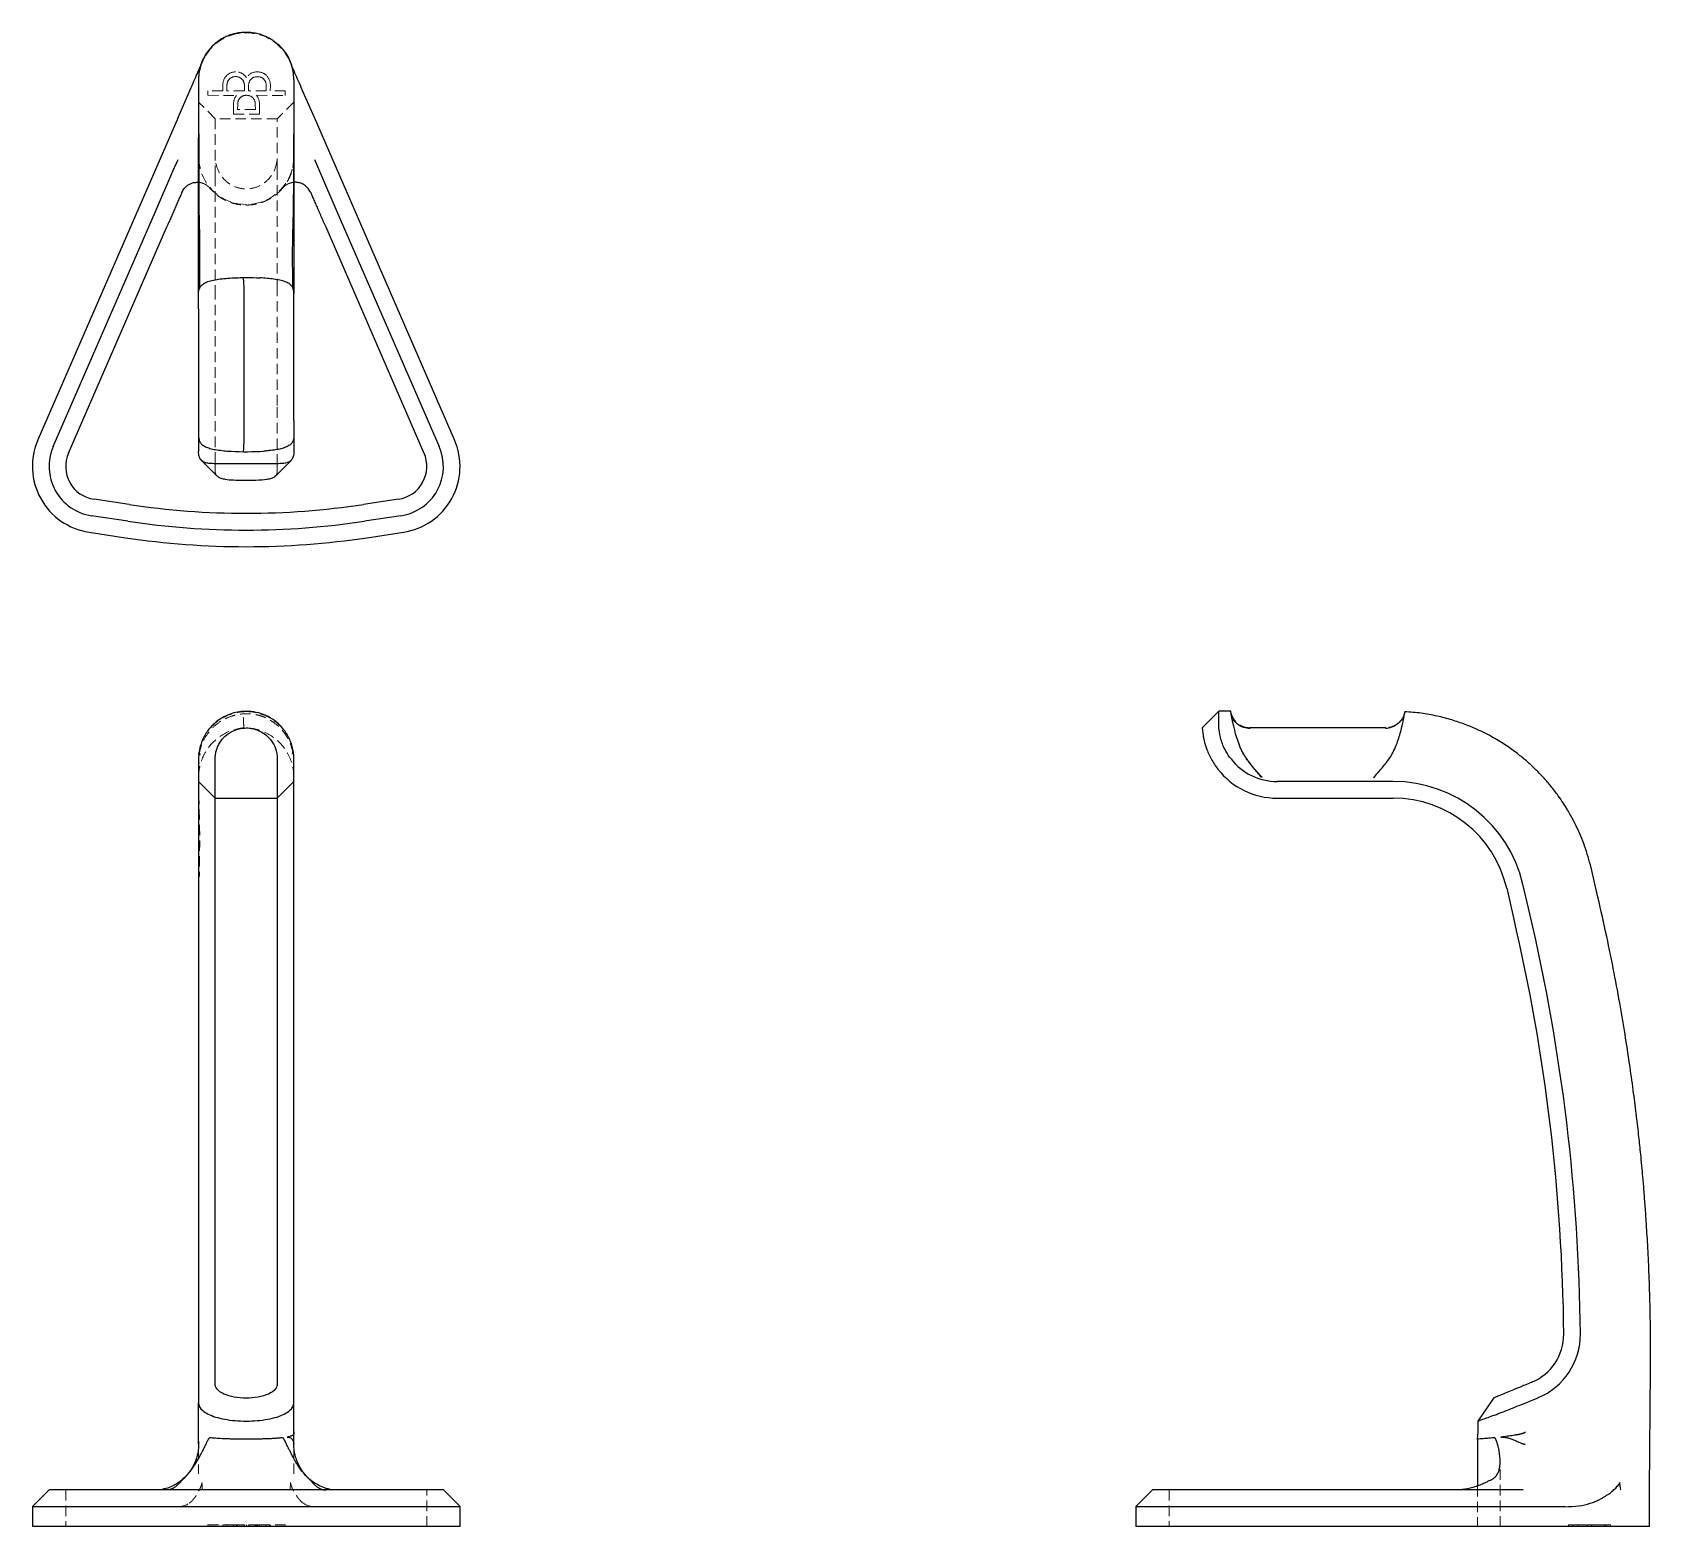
# Model space of a CAD drawing. Header units: millimetres. Extents: x 57 to 254, y 7 to 189.
import ezdxf

# ---------------------------------------------------------------- set-up
doc = ezdxf.new("R2010")
doc.units = ezdxf.units.MM
doc.linetypes.add('HIDDEN', pattern=[1.905, 1.27, -0.635])

msp = doc.modelspace()

# ---------------------------------------------------------------- linework, layer by layer
at = {"color": 7, "linetype": 'Continuous', "lineweight": 25}
for p, q in [((77.24, 184.24), (77.19, 183.46)), ((88.81, 183.46), (88.76, 184.24)), ((74.69, 178.81), (76.05, 181.92)), ((77.19, 183.46), (77.19, 177.21)), ((88.81, 183.46), (88.81, 177.21)), ((91.31, 178.81), (89.95, 181.92)), ((74.69, 178.81), (57.59, 139.53)), ((108.41, 139.53), (91.31, 178.81)), ((77.19, 177.21), (77.19, 176.37)), ((77.19, 157.35), (77.19, 176.37)), ((88.81, 177.21), (88.81, 176.37)), ((88.81, 176.37), (88.81, 157.37)), ((74.06, 172.28), (74.69, 173.72)), ((77.19, 174.05), (77.21, 173.83)), ((91.31, 173.72), (91.94, 172.28)), ((71.93, 167.37), (74.06, 172.28)), ((91.94, 172.28), (94.07, 167.37)), ((59.45, 138.72), (71.93, 167.37)), ((94.07, 167.37), (106.55, 138.72)), ((61.32, 137.91), (73.31, 165.48)), ((92.69, 165.48), (104.68, 137.91)), ((82.72, 156.99), (82.72, 140.4)), ((77.19, 155.5), (77.19, 141.89)), ((88.81, 141.89), (88.81, 155.5)), ((77.19, 140.03), (77.19, 138.11)), ((88.81, 140.01), (88.81, 138.11)), ((77.52, 137.03), (79.44, 135.11)), ((86.57, 135.11), (88.47, 137.02)), ((68.71, 131.63), (64.44, 132.27)), ((101.56, 132.27), (97.29, 131.63)), ((68.56, 129.6), (64.14, 130.27)), ((101.86, 130.27), (97.44, 129.6)), ((63.83, 128.26), (68.26, 127.59)), ((97.74, 127.59), (102.17, 128.26)), ((201.6, 106.42), (199.6, 104.39)), ((203.08, 106.42), (201.6, 106.42)), ((203.14, 106.01), (203.07, 106.42)), ((221.99, 104.42), (205.4, 104.42)), ((77.19, 100.61), (77.19, 97.86)), ((79.22, 95.83), (79.22, 99.36)), ((86.78, 99.36), (86.78, 95.83)), ((88.81, 97.86), (88.81, 100.61)), ((77.19, 97.86), (79.22, 95.83)), ((77.19, 97.86), (77.19, 85.32)), ((88.81, 97.86), (86.78, 95.83)), ((88.81, 85.32), (88.81, 97.86)), ((222.89, 97.86), (208.72, 97.86)), ((79.22, 95.83), (86.78, 95.83)), ((79.22, 84.86), (79.22, 95.83)), ((86.78, 95.83), (86.78, 84.86)), ((208.72, 95.83), (222.89, 95.83)), ((247.86, 83.74), (247.02, 87.36)), ((77.19, 85.32), (77.19, 81.71)), ((88.81, 81.71), (88.81, 85.32)), ((239.55, 81.71), (238.7, 85.32)), ((79.22, 81.24), (79.22, 84.86)), ((86.78, 84.86), (86.78, 81.24)), ((236.73, 84.86), (237.57, 81.24)), ((77.19, 81.71), (77.19, 30.5)), ((79.22, 30.48), (79.22, 81.24)), ((86.78, 81.24), (86.78, 30.48)), ((88.81, 30.5), (88.81, 81.71)), ((77.19, 30.5), (77.19, 22.72)), ((79.22, 24.6), (79.22, 30.48)), ((86.78, 30.48), (86.78, 24.6)), ((88.81, 22.72), (88.81, 30.5)), ((254.15, 11.47), (254.27, 26.21)), ((79.22, 24.3), (79.22, 24.6)), ((86.78, 24.6), (86.78, 24.3)), ((239.79, 24.6), (239.07, 24.3)), ((77.19, 22.72), (77.19, 22.43)), ((77.19, 17.09), (77.19, 22.1)), ((88.81, 22.43), (88.81, 22.72)), ((88.81, 18.51), (88.81, 22.1)), ((235.11, 22.67), (233.22, 19.87)), ((239.84, 22.43), (240.56, 22.72)), ((233.22, 19.87), (233.21, 18.51)), ((88.81, 17.05), (88.81, 18.51)), ((233.21, 18.51), (233.13, 17.66)), ((77.21, 17.35), (77.19, 17.09)), ((233.15, 17.66), (233.15, 11.95)), ((58.95, 11.47), (56.92, 9.44)), ((64.14, 11.47), (58.95, 11.47)), ((68.56, 11.47), (64.14, 11.47)), ((97.44, 11.47), (68.56, 11.47)), ((101.86, 11.47), (97.44, 11.47)), ((107.05, 11.47), (101.86, 11.47)), ((109.08, 9.44), (107.05, 11.47)), ((193.53, 11.47), (191.5, 9.44)), ((194.6, 11.47), (193.53, 11.47)), ((195.27, 11.47), (194.6, 11.47)), ((203.72, 11.47), (195.27, 11.47)), ((232.37, 11.47), (203.72, 11.47)), ((237.28, 11.47), (232.37, 11.47)), ((238.72, 11.47), (237.28, 11.47)), ((254.15, 7), (254.15, 11.47)), ((56.92, 9.44), (56.92, 7)), ((56.92, 9.44), (63.83, 9.44)), ((63.83, 9.44), (68.26, 9.44)), ((68.26, 9.44), (97.74, 9.44)), ((97.74, 9.44), (102.17, 9.44)), ((102.17, 9.44), (109.08, 9.44)), ((109.08, 7), (109.08, 9.44)), ((191.5, 9.44), (191.5, 7)), ((191.5, 9.44), (192.59, 9.44)), ((192.59, 9.44), (193.26, 9.44)), ((193.26, 9.44), (204.53, 9.44)), ((204.53, 9.44), (243.81, 9.44)), ((63.83, 7), (56.92, 7)), ((68.26, 7), (63.83, 7)), ((97.74, 7), (68.26, 7)), ((102.17, 7), (97.74, 7)), ((109.08, 7), (102.17, 7)), ((192.59, 7), (191.5, 7)), ((193.26, 7), (192.59, 7)), ((204.53, 7), (193.26, 7)), ((250.66, 7), (204.53, 7)), ((254.15, 7), (250.66, 7))]:
    msp.add_line(p, q, dxfattribs=at)
at = {"color": 7, "linetype": 'HIDDEN', "lineweight": 18}
for p, q in [((77.19, 183.36), (77.2, 183.57)), ((80.13, 182.09), (78.33, 182.07)), ((78.33, 182.07), (78.33, 181.53)), ((80.14, 182.71), (80.13, 182.09)), ((80.64, 182.09), (80.65, 182.71)), ((82.74, 182.08), (80.64, 182.09)), ((82.79, 182.09), (82.74, 182.08)), ((82.79, 182.7), (82.79, 182.09)), ((83.29, 182.09), (83.29, 182.7)), ((85.45, 182.08), (83.35, 182.08)), ((85.44, 182.71), (85.45, 182.08)), ((85.94, 182.09), (85.95, 182.71)), ((87.76, 182.09), (85.94, 182.09)), ((87.76, 181.52), (87.76, 182.09)), ((79.22, 178.68), (77.19, 180.71)), ((78.33, 181.53), (81.81, 181.52)), ((81.45, 180.43), (81.46, 179.25)), ((81.95, 179.81), (81.96, 180.43)), ((84.12, 179.81), (81.95, 179.81)), ((84.11, 180.43), (84.12, 179.81)), ((84.27, 181.53), (87.76, 181.52)), ((84.61, 179.25), (84.62, 180.43)), ((88.81, 180.71), (86.78, 178.68)), ((79.22, 178.68), (79.22, 172.57)), ((79.22, 178.68), (79.22, 178.68)), ((86.78, 178.68), (79.22, 178.68)), ((81.46, 179.25), (84.61, 179.25)), ((86.78, 172.57), (86.78, 178.68)), ((86.78, 178.68), (86.78, 178.68)), ((79.22, 172.57), (79.22, 171.73)), ((79.22, 171.73), (79.22, 157.89)), ((86.78, 171.73), (86.78, 172.57)), ((86.78, 157.89), (86.78, 171.73)), ((79.22, 157.89), (79.22, 143.72)), ((86.78, 143.72), (86.78, 157.89)), ((79.22, 143.72), (79.22, 136.5)), ((86.78, 136.5), (86.78, 143.72)), ((77.19, 100.6), (77.22, 101.14)), ((77.25, 101.4), (77.32, 101.79)), ((77.19, 100.29), (77.2, 100.33)), ((77.21, 100.34), (77.27, 100.1)), ((88.72, 100.14), (88.79, 100.35)), ((88.8, 100.34), (88.81, 100.3)), ((77.19, 16.49), (77.19, 13.44)), ((88.81, 13.44), (88.81, 16.49)), ((235.92, 7), (235.92, 15)), ((235.92, 15), (235.92, 15)), ((233.15, 11.95), (233.15, 7)), ((60.98, 11.47), (60.98, 7)), ((105.02, 7), (105.02, 11.47)), ((195.57, 11.47), (195.57, 7)), ((78.33, 7.2), (81.4, 7.2)), ((78.33, 7), (78.33, 7.2)), ((78.33, 7), (78.33, 7.2)), ((80.13, 7), (80.13, 7.2)), ((80.64, 7), (80.64, 7.2)), ((81.45, 7.2), (81.46, 7.2)), ((81.45, 7), (81.45, 7.2)), ((81.46, 7.2), (84.61, 7.2)), ((81.46, 7), (81.46, 7.2)), ((81.81, 7), (81.81, 7.2)), ((81.95, 7), (81.95, 7.2)), ((82.74, 7), (82.74, 7.2)), ((82.79, 7), (82.79, 7.2)), ((83.05, 7), (83.05, 7.2)), ((83.29, 7), (83.29, 7.2)), ((83.29, 7), (83.29, 7.2)), ((83.35, 7), (83.35, 7.2)), ((84.11, 7), (84.11, 7.2)), ((84.12, 7), (84.12, 7.2)), ((84.27, 7), (84.27, 7.2)), ((84.36, 7), (84.36, 7.2)), ((84.61, 7), (84.61, 7.2)), ((84.61, 7.2), (84.62, 7.2)), ((84.62, 7), (84.62, 7.2)), ((84.62, 7.2), (87.76, 7.2)), ((85.45, 7), (85.45, 7.2)), ((85.94, 7), (85.94, 7.2)), ((85.95, 7), (85.95, 7.2)), ((87.76, 7), (87.76, 7.2)), ((87.76, 7), (87.76, 7.2)), ((244.25, 7.2), (245.43, 7.2)), ((244.25, 7), (244.25, 7.2)), ((244.25, 7), (244.25, 7.2)), ((244.81, 7), (244.81, 7.2)), ((244.81, 7), (244.81, 7.2)), ((245.43, 7), (245.43, 7.2)), ((245.43, 7), (245.43, 7.2)), ((245.43, 7.2), (245.43, 7.2)), ((246.52, 7.2), (247.09, 7.2)), ((246.52, 7), (246.52, 7.2)), ((246.52, 7), (246.52, 7.2)), ((246.53, 7), (246.53, 7.2)), ((246.53, 7), (246.53, 7.2)), ((246.53, 7), (246.53, 7.2)), ((247.07, 7), (247.07, 7.2)), ((247.08, 7), (247.08, 7.2)), ((247.08, 7), (247.08, 7.2)), ((247.08, 7), (247.08, 7.2)), ((247.09, 7), (247.09, 7.2)), ((247.09, 7), (247.09, 7.2)), ((247.09, 7.2), (247.71, 7.2)), ((247.09, 7), (247.09, 7.2)), ((247.09, 7), (247.09, 7.2)), ((247.09, 7), (247.09, 7.2)), ((247.09, 7), (247.09, 7.2)), ((247.71, 7.2), (247.71, 7.2)), ((248.66, 7), (248.66, 7.2)), ((248.82, 7.2), (248.66, 7.2)), ((248.8, 7), (248.8, 7.2)), ((248.81, 7), (248.81, 7.2)), ((249.38, 7), (249.38, 7.2)), ((249.38, 7), (249.38, 7.2)), ((249.38, 7), (249.38, 7.2)), ((249.39, 7), (249.39, 7.2))]:
    msp.add_line(p, q, dxfattribs=at)
for centre, radius, start, end in [((83, 183.34), 5.81, 23.5212, 156.4788), ((83.01, 174.02), 5.8, 181.9571, 0.243)]:
    msp.add_arc(centre, radius, start, end, dxfattribs=at)
at = {"color": 7, "linetype": 'Continuous', "lineweight": 25}
for centre, radius, start, end in [((65.04, 136.29), 8.12, 156.4788, 261.4788), ((65.04, 136.29), 6.09, 156.4788, 261.4788), ((100.96, 136.29), 6.09, 278.5212, 23.5212), ((100.96, 136.29), 8.12, 278.5212, 23.5212), ((65.04, 136.29), 4.06, 156.4788, 261.4788), ((100.96, 136.29), 4.06, 278.5212, 23.5212), ((83, 226.98), 96.41, 261.4788, 278.5212), ((83, 225.95), 97.43, 261.4788, 278.5212), ((83, 225.95), 99.46, 261.4788, 278.5212), ((208.72, 104.96), 9.13, 217.8448, 270), ((208.72, 104.96), 7.1, 217.8448, 270), ((222.89, 81.62), 16.24, 13.1506, 90), ((222.89, 81.62), 14.21, 13.1506, 90), ((10.28, 28.14), 233.42, 0.5743, 13.1506), ((10.28, 28.14), 235.45, 0.5743, 13.1506), ((237.39, 30.42), 6.29, 292.39, 0.5743), ((237.39, 30.42), 8.32, 292.39, 0.5743)]:
    msp.add_arc(centre, radius, start, end, dxfattribs=at)
for centre, major_axis, ratio, start_param, end_param in [((83, 139.1), (5.81, 0), 0.176321, 4.392179, 5.087312), ((233.23, 19.48), (16.03, -7.84), 0.39212, 5.607233, 5.897475)]:
    msp.add_ellipse(centre, major_axis=major_axis, ratio=ratio, start_param=start_param, end_param=end_param, dxfattribs=at)
at = {"color": 7, "linetype": 'HIDDEN', "lineweight": 18}
for centre, major_axis, start_param, end_param in [((70.08, 19.48), (-5.78, 9.74), 2.89545, 3.185691), ((95.92, 19.48), (5.78, 9.74), 3.097494, 3.387736)]:
    msp.add_ellipse(centre, major_axis=major_axis, ratio=0.423166, start_param=start_param, end_param=end_param, dxfattribs=at)
at = {"color": 7, "linetype": 'Continuous', "lineweight": 25}
for points, knots in [([(88.76, 184.24), (88.72, 184.49), (88.64, 184.95), (88.37, 185.74), (87.97, 186.51), (87.49, 187.14), (87.02, 187.62), (86.65, 187.93), (86.25, 188.22), (85.78, 188.51), (85.23, 188.77), (84.62, 188.99), (83.91, 189.15), (83.26, 189.21), (82.66, 189.2), (82.2, 189.16), (81.71, 189.07), (81.2, 188.94), (80.68, 188.75), (80.09, 188.47), (79.45, 188.06), (78.8, 187.49), (78.22, 186.81), (77.75, 186.01), (77.4, 185.13), (77.29, 184.54), (77.24, 184.24)], [0, 0, 0, 0, 0.0963446, 0.1795639, 0.2502592, 0.3094122, 0.3352007, 0.3588257, 0.3806909, 0.4013065, 0.4278642, 0.453826, 0.4789842, 0.5149791, 0.5324584, 0.55106, 0.5717343, 0.5949838, 0.6211441, 0.6504244, 0.6944933, 0.7443983, 0.8000787, 0.8613767, 0.9280866, 1, 1, 1, 1]), ([(76.05, 181.92), (76.2, 182.29), (76.52, 183.01), (76.89, 183.85), (77.16, 184.48), (77.32, 184.85), (77.4, 185.04), (77.43, 185.09)], [0, 0, 0, 0, 0.314483, 0.62208, 0.779933, 0.932842, 1, 1, 1, 1]), ([(89.95, 181.92), (89.8, 182.29), (89.48, 183.01), (89.05, 184.01), (88.74, 184.7), (88.6, 185.04), (88.57, 185.1)], [0, 0, 0, 0, 0.313023, 0.619096, 0.927642, 1, 1, 1, 1]), ([(77.21, 176.84), (77.21, 176.62), (77.21, 176.19), (77.21, 175.21), (77.21, 174.13), (77.21, 173), (77.21, 171.9), (77.21, 170.87), (77.21, 169.88), (77.21, 168.9), (77.23, 167.88), (77.24, 166.81), (77.27, 165.67), (77.31, 164.37), (77.32, 162.85), (77.32, 161.11), (77.31, 159.45), (77.3, 158.38), (77.29, 157.96)], [0, 0, 0, 0, 0.095986, 0.184799, 0.265407, 0.33712, 0.399543, 0.452508, 0.499377, 0.546899, 0.595304, 0.644623, 0.695308, 0.750103, 0.811152, 0.878462, 0.951807, 1, 1, 1, 1]), ([(88.7, 158), (88.69, 158.41), (88.67, 159.46), (88.66, 161.11), (88.66, 162.86), (88.68, 164.39), (88.72, 165.68), (88.75, 166.81), (88.77, 167.88), (88.78, 168.9), (88.79, 169.88), (88.79, 170.87), (88.79, 171.9), (88.79, 173), (88.79, 174.14), (88.79, 175.22), (88.79, 176.2), (88.79, 176.63), (88.79, 176.85)], [0, 0, 0, 0, 0.0465657, 0.1199981, 0.1874478, 0.2486921, 0.3037562, 0.3546558, 0.404096, 0.452579, 0.5001608, 0.5470697, 0.6000216, 0.6624644, 0.734232, 0.8149294, 0.9038644, 1, 1, 1, 1]), ([(75.15, 169.7), (75.24, 169.86), (75.41, 170.18), (75.76, 170.5), (76.11, 170.73), (76.43, 170.85), (76.73, 170.91), (76.96, 170.93), (77.11, 170.92), (77.18, 170.92), (77.19, 170.92)], [0, 0, 0, 0, 0.15867, 0.312498, 0.462908, 0.630236, 0.751039, 0.889607, 0.985209, 1, 1, 1, 1]), ([(90.85, 169.7), (90.76, 169.86), (90.59, 170.18), (90.28, 170.47), (90.01, 170.65), (89.77, 170.77), (89.57, 170.84), (89.41, 170.88), (89.29, 170.9), (89.16, 170.92), (89.03, 170.93), (88.92, 170.92), (88.85, 170.92), (88.82, 170.92), (88.81, 170.92)], [0, 0, 0, 0, 0.159799, 0.314887, 0.413542, 0.519308, 0.63282, 0.688964, 0.749029, 0.813048, 0.881049, 0.953057, 0.987575, 1, 1, 1, 1]), ([(74.92, 169.17), (74.88, 169.08), (74.8, 168.89), (74.68, 168.61), (74.55, 168.33), (74.43, 168.04), (74.31, 167.76), (74.18, 167.47), (74.06, 167.19), (73.94, 166.91), (73.81, 166.62), (73.69, 166.33), (73.56, 166.05), (73.44, 165.76), (73.36, 165.57), (73.31, 165.48)], [0, 0, 0, 0, 0.08072, 0.16051, 0.239445, 0.317605, 0.395069, 0.47192, 0.548242, 0.624123, 0.699648, 0.774908, 0.849993, 0.924993, 1, 1, 1, 1]), ([(75.15, 169.7), (75.11, 169.6), (75.03, 169.42), (74.96, 169.25), (74.92, 169.17)], [0, 0, 0, 0, 0.570384, 1, 1, 1, 1]), ([(90.85, 169.7), (90.89, 169.6), (90.97, 169.42), (91.04, 169.25), (91.08, 169.17)], [0, 0, 0, 0, 0.569674, 1, 1, 1, 1]), ([(91.08, 169.17), (91.12, 169.08), (91.2, 168.9), (91.32, 168.61), (91.45, 168.32), (91.57, 168.03), (91.71, 167.73), (91.84, 167.42), (91.98, 167.11), (92.11, 166.79), (92.25, 166.47), (92.4, 166.14), (92.54, 165.81), (92.64, 165.59), (92.69, 165.48)], [0, 0, 0, 0, 0.078872, 0.1586, 0.239177, 0.32059, 0.402828, 0.485873, 0.569706, 0.654307, 0.739656, 0.825732, 0.912518, 1, 1, 1, 1]), ([(77.19, 157.35), (77.19, 157.56), (77.21, 157.74), (77.31, 158.05), (77.38, 158.19), (77.6, 158.43), (77.73, 158.54), (77.98, 158.67), (78.07, 158.72), (78.26, 158.79), (78.36, 158.83), (78.69, 158.93), (78.93, 158.99), (79.47, 159.09), (79.75, 159.13), (80.36, 159.2), (80.68, 159.22), (81.34, 159.27), (81.69, 159.28), (82.04, 159.29)], [0, 0, 0, 0, 0.125, 0.125, 0.25, 0.25, 0.375, 0.375, 0.4375, 0.4375, 0.5, 0.5, 0.625, 0.625, 0.75, 0.75, 0.875, 0.875, 1, 1, 1, 1]), ([(82.61, 159.31), (82.62, 159.3), (82.62, 159.27), (82.63, 159.21), (82.65, 159.08), (82.67, 158.85), (82.68, 158.54), (82.7, 158.2), (82.71, 157.87), (82.71, 157.56), (82.72, 157.27), (82.72, 157.08), (82.72, 156.99)], [0, 0, 0, 0, 0.041452, 0.112236, 0.212344, 0.341712, 0.500236, 0.618185, 0.727137, 0.827065, 0.918011, 1, 1, 1, 1]), ([(88.81, 157.37), (88.81, 157.56), (88.79, 157.72), (88.71, 158.02), (88.65, 158.15), (88.47, 158.38), (88.36, 158.48), (88.08, 158.65), (87.92, 158.73), (87.55, 158.87), (87.34, 158.93), (86.89, 159.03), (86.64, 159.07), (86.11, 159.15), (85.84, 159.18), (85.26, 159.23), (84.95, 159.25), (84.64, 159.27)], [0, 0, 0, 0, 0.125, 0.125, 0.25, 0.25, 0.375, 0.375, 0.5, 0.5, 0.625, 0.625, 0.75, 0.75, 0.875, 0.875, 1, 1, 1, 1]), ([(77.19, 155.5), (77.19, 155.69), (77.19, 156.01), (77.19, 156.44), (77.19, 156.78), (77.19, 157.08), (77.19, 157.27), (77.19, 157.35)], [0, 0, 0, 0, 0.29153, 0.498037, 0.678659, 0.845948, 1, 1, 1, 1]), ([(88.81, 155.5), (88.81, 155.67), (88.81, 156), (88.81, 156.48), (88.81, 156.94), (88.81, 157.23), (88.81, 157.37)], [0, 0, 0, 0, 0.2697259, 0.4999906, 0.7594518, 1, 1, 1, 1]), ([(77.19, 141.89), (77.19, 141.71), (77.19, 141.39), (77.19, 140.91), (77.19, 140.46), (77.19, 140.17), (77.19, 140.03)], [0, 0, 0, 0, 0.2696214, 0.5000255, 0.7596461, 1, 1, 1, 1]), ([(82.72, 140.4), (82.71, 139.85), (82.7, 139.31), (82.67, 138.68), (82.66, 138.5), (82.64, 138.23), (82.63, 138.13), (82.61, 138.08)], [0, 0, 0, 0, 0.5, 0.5, 0.75, 0.75, 1, 1, 1, 1]), ([(88.81, 141.89), (88.81, 141.7), (88.81, 141.38), (88.81, 140.94), (88.81, 140.6), (88.81, 140.29), (88.81, 140.1), (88.81, 140.01)], [0, 0, 0, 0, 0.291646, 0.498298, 0.678866, 0.846066, 1, 1, 1, 1]), ([(77.19, 140.03), (77.19, 139.99), (77.19, 139.9), (77.2, 139.78), (77.22, 139.66), (77.24, 139.54), (77.28, 139.43), (77.33, 139.31), (77.44, 139.12), (77.67, 138.87), (78.12, 138.62), (78.72, 138.43), (79.44, 138.29), (80.09, 138.21), (80.59, 138.16), (80.86, 138.14), (81.04, 138.13), (81.14, 138.13), (81.17, 138.12)], [0, 0, 0, 0, 0.0287446, 0.0587372, 0.0900304, 0.1226778, 0.1567328, 0.192249, 0.2292797, 0.3559024, 0.4848792, 0.6135957, 0.7420371, 0.8708572, 0.9224964, 0.9596856, 0.9855406, 1, 1, 1, 1]), ([(88.81, 140.01), (88.81, 139.97), (88.81, 139.89), (88.8, 139.77), (88.79, 139.66), (88.76, 139.54), (88.73, 139.43), (88.69, 139.33), (88.63, 139.23), (88.5, 139.04), (88.22, 138.79), (87.79, 138.59), (87.38, 138.47), (87.08, 138.39), (86.75, 138.33), (86.39, 138.27), (86, 138.22), (85.58, 138.18), (85.28, 138.15), (85.13, 138.14)], [0, 0, 0, 0, 0.029642, 0.060136, 0.091548, 0.123942, 0.157378, 0.19191, 0.227589, 0.264459, 0.405482, 0.556984, 0.61549, 0.67586, 0.737967, 0.801649, 0.866707, 0.93291, 1, 1, 1, 1]), ([(79.08, 136.61), (78.94, 136.61), (78.8, 136.62), (78.52, 136.64), (78.22, 136.67), (77.85, 136.79), (77.59, 136.95), (77.39, 137.17), (77.3, 137.36), (77.27, 137.47)], [10.33386, 10.33386, 10.33386, 10.33386, 10.490376, 10.490376, 10.693938, 10.897501, 11.101064, 11.304627, 11.50819, 11.50819, 11.50819, 11.50819]), ([(86.92, 136.61), (86.31, 136.61), (84.87, 136.6), (81.95, 136.6), (79.99, 136.61), (79.08, 136.61)], [0.828598, 0.828598, 0.828598, 0.828598, 1.252711, 1.676825, 2.312995, 2.312995, 2.312995, 2.312995]), ([(88.73, 137.47), (88.65, 137.21), (88.5, 137.01), (88.14, 136.77), (87.71, 136.64), (87.17, 136.62), (86.92, 136.61)], [7.115647, 7.115647, 7.115647, 7.115647, 7.607327, 7.607327, 8.016917, 8.289977, 8.289977, 8.289977, 8.289977]), ([(79.45, 135.12), (79.47, 135.09), (79.57, 134.97), (79.89, 134.83), (80.26, 134.76), (80.44, 134.72)], [0, 0, 0, 0, 0.1371334, 0.5685809, 1, 1, 1, 1]), ([(80.44, 134.72), (81.04, 134.62), (82.31, 134.6), (84.22, 134.6), (85.16, 134.66), (85.56, 134.72)], [0.828598, 0.828598, 0.828598, 0.828598, 1.464768, 1.888882, 2.312995, 2.312995, 2.312995, 2.312995]), ([(85.56, 134.72), (85.74, 134.76), (86.11, 134.83), (86.43, 134.97), (86.53, 135.09), (86.55, 135.12)], [0, 0, 0, 0, 0.42377, 0.8601616, 1, 1, 1, 1]), ([(79.08, 104.9), (78.94, 104.77), (78.8, 104.63), (78.52, 104.32), (78.22, 103.94), (77.85, 103.32), (77.59, 102.76), (77.39, 102.17), (77.3, 101.77), (77.27, 101.57)], [10.33386, 10.33386, 10.33386, 10.33386, 10.490376, 10.490376, 10.693938, 10.897501, 11.101064, 11.304627, 11.50819, 11.50819, 11.50819, 11.50819]), ([(86.92, 104.9), (86.31, 105.45), (84.87, 106.29), (81.95, 106.61), (79.99, 105.73), (79.08, 104.9)], [0.828598, 0.828598, 0.828598, 0.828598, 1.252711, 1.676825, 2.312995, 2.312995, 2.312995, 2.312995]), ([(88.73, 101.57), (88.65, 102.05), (88.5, 102.54), (88.14, 103.36), (87.71, 104.08), (87.17, 104.67), (86.92, 104.9)], [7.115647, 7.115647, 7.115647, 7.115647, 7.607327, 7.607327, 8.016917, 8.289977, 8.289977, 8.289977, 8.289977]), ([(201.61, 104.9), (201.61, 105.45), (201.6, 106.19), (201.6, 106.42), (201.6, 106.42)], [0.8285975, 0.8285975, 0.8285975, 0.8285975, 1.2527111, 1.5707963, 1.5707963, 1.5707963, 1.5707963]), ([(202.47, 101.57), (202.21, 102.05), (202.01, 102.54), (201.77, 103.36), (201.64, 104.08), (201.62, 104.67), (201.61, 104.9)], [7.115647, 7.115647, 7.115647, 7.115647, 7.607327, 7.607327, 8.016917, 8.289977, 8.289977, 8.289977, 8.289977]), ([(205.43, 104.31), (205.15, 104.33), (204.6, 104.39), (203.88, 104.81), (203.33, 105.43), (203.18, 105.96), (203.11, 106.22)], [0, 0, 0, 0, 0.2500305, 0.4999974, 0.750066, 1, 1, 1, 1]), ([(205.01, 100.61), (204.97, 100.66), (204.89, 100.78), (204.77, 100.97), (204.66, 101.17), (204.54, 101.38), (204.43, 101.59), (204.33, 101.81), (204.23, 102.05), (204.04, 102.51), (203.79, 103.22), (203.59, 103.93), (203.47, 104.43), (203.39, 104.75), (203.33, 105.05), (203.27, 105.33), (203.22, 105.59), (203.18, 105.83), (203.15, 105.95), (203.14, 106.01)], [0, 0, 0, 0, 0.029642, 0.060136, 0.091548, 0.123942, 0.157378, 0.19191, 0.227589, 0.264459, 0.405482, 0.556984, 0.61549, 0.67586, 0.737967, 0.801649, 0.866707, 0.93291, 1, 1, 1, 1]), ([(224.21, 105.98), (224.1, 105.76), (223.91, 105.33), (223.36, 104.8), (222.7, 104.42), (222.21, 104.35), (221.96, 104.31)], [0, 0, 0, 0, 0.255305, 0.506109, 0.753882, 1, 1, 1, 1]), ([(222.37, 100.6), (222.56, 100.86), (222.72, 101.14), (223.02, 101.71), (223.15, 102.01), (223.38, 102.59), (223.48, 102.87), (223.65, 103.43), (223.73, 103.71), (223.87, 104.22), (223.93, 104.46), (224.03, 104.91), (224.07, 105.12), (224.15, 105.49), (224.18, 105.65), (224.23, 105.93), (224.25, 106.05), (224.27, 106.14)], [0, 0, 0, 0, 0.125, 0.125, 0.25, 0.25, 0.375, 0.375, 0.5, 0.5, 0.625, 0.625, 0.75, 0.75, 0.875, 0.875, 1, 1, 1, 1]), ([(224.31, 106.36), (224.29, 106.3), (224.27, 106.16), (224.22, 106.03), (224.19, 105.96)], [0, 0, 0, 0, 0.439252, 1, 1, 1, 1]), ([(247.02, 87.35), (246.78, 88.24), (246.31, 89.95), (245.32, 92.29), (244.22, 94.33), (243.15, 95.96), (242.17, 97.24), (241.33, 98.22), (240.55, 99.04), (239.83, 99.74), (239.01, 100.48), (237.97, 101.32), (236.62, 102.3), (235, 103.29), (233.32, 104.15), (231.64, 104.84), (230.01, 105.4), (228.22, 105.86), (226.3, 106.22), (224.97, 106.32), (224.31, 106.37)], [0, 0, 0, 0, 0.086887, 0.167181, 0.240126, 0.305192, 0.351352, 0.392162, 0.427579, 0.457595, 0.487265, 0.531761, 0.584279, 0.644473, 0.71196, 0.761809, 0.81594, 0.874353, 0.936996, 1, 1, 1, 1]), ([(79.22, 100.61), (79.22, 100.8), (79.24, 101.17), (79.36, 101.7), (79.53, 102.18), (79.81, 102.68), (80.03, 102.97), (80.24, 103.21), (80.34, 103.3), (80.44, 103.4)], [10.33386, 10.33386, 10.33386, 10.33386, 10.537423, 10.740986, 10.944549, 11.148112, 11.351675, 11.351675, 11.50819, 11.50819, 11.50819, 11.50819]), ([(80.44, 103.4), (81.04, 103.93), (82.31, 104.51), (84.22, 104.31), (85.16, 103.76), (85.56, 103.4)], [0.828598, 0.828598, 0.828598, 0.828598, 1.464768, 1.888882, 2.312995, 2.312995, 2.312995, 2.312995]), ([(85.56, 103.4), (85.74, 103.23), (86.14, 102.8), (86.46, 102.22), (86.7, 101.51), (86.78, 101.06), (86.78, 100.61)], [7.115647, 7.115647, 7.115647, 7.115647, 7.388707, 7.798296, 7.798296, 8.289977, 8.289977, 8.289977, 8.289977]), ([(199.6, 104.39), (199.6, 104.37), (199.6, 104.35), (199.62, 104.15), (199.65, 103.84), (199.7, 103.54), (199.72, 103.4)], [0, 0, 0, 0, 0.2498749, 0.4993596, 0.7496293, 1, 1, 1, 1]), ([(199.72, 103.4), (199.75, 103.23), (199.83, 102.8), (200, 102.22), (200.25, 101.51), (200.44, 101.06), (200.69, 100.61)], [7.115647, 7.115647, 7.115647, 7.115647, 7.388707, 7.798296, 7.798296, 8.289977, 8.289977, 8.289977, 8.289977]), ([(205.43, 104.31), (205.43, 104.31), (205.4, 104.42), (205.4, 104.42), (205.4, 104.42)], [0, 0, 0, 0, 0.006724, 1, 1, 1, 1]), ([(221.99, 104.42), (221.99, 104.42), (221.99, 104.42), (221.96, 104.31), (221.96, 104.31)], [0, 0, 0, 0, 0.9944727, 1, 1, 1, 1]), ([(77.22, 101.14), (77.22, 101.2), (77.22, 101.28), (77.24, 101.37), (77.25, 101.4)], [0, 0, 0, 0, 0.654498, 1, 1, 1, 1]), ([(206.89, 98.33), (206.7, 98.54), (206.38, 98.91), (205.94, 99.42), (205.6, 99.84), (205.29, 100.23), (205.1, 100.48), (205.01, 100.61)], [0, 0, 0, 0, 0.291646, 0.498298, 0.678866, 0.846066, 1, 1, 1, 1]), ([(220.5, 98.33), (220.67, 98.53), (221, 98.9), (221.48, 99.46), (221.94, 100.01), (222.23, 100.41), (222.37, 100.6)], [0, 0, 0, 0, 0.2697259, 0.4999906, 0.7594518, 1, 1, 1, 1]), ([(254.27, 26.2), (254.28, 27.65), (254.28, 30.41), (254.21, 34.38), (254.09, 37.99), (253.93, 41.24), (253.77, 43.96), (253.61, 46.2), (253.47, 48), (253.34, 49.57), (253.21, 51.02), (253.05, 52.65), (252.84, 54.66), (252.56, 57.13), (252.2, 59.96), (251.76, 63.14), (251.23, 66.65), (250.59, 70.48), (249.82, 74.62), (248.92, 79.08), (248.22, 82.15), (247.86, 83.74)], [0, 0, 0, 0, 0.074542, 0.142959, 0.20523, 0.261336, 0.311265, 0.346155, 0.377223, 0.404465, 0.427953, 0.452424, 0.489131, 0.532065, 0.581225, 0.636605, 0.698198, 0.764726, 0.837218, 0.915652, 1, 1, 1, 1]), ([(238.52, 24.08), (238.2, 23.94), (237.57, 23.69), (236.72, 23.34), (236.02, 23.05), (235.5, 22.83), (235.17, 22.7), (235.13, 22.68), (235.11, 22.67)], [0, 0, 0, 0, 0.183024, 0.360814, 0.531237, 0.69347, 0.848796, 1, 1, 1, 1]), ([(233.22, 19.87), (233.22, 19.87), (233.18, 19.86), (233.32, 19.91), (233.66, 20.03), (234.25, 20.24), (235.01, 20.52), (235.91, 20.86), (236.92, 21.25), (237.97, 21.66), (238.69, 21.96), (239.05, 22.1)], [0, 0, 0, 0, 0.000029, 0.126265, 0.252344, 0.378438, 0.504182, 0.629525, 0.754213, 0.877828, 1, 1, 1, 1]), ([(77.66, 16.19), (77.71, 16.27), (77.79, 16.43), (77.9, 16.66), (78.01, 16.88), (78.11, 17.09), (78.2, 17.3), (78.3, 17.5), (78.37, 17.65), (78.44, 17.74), (78.48, 17.8), (78.52, 17.83), (78.55, 17.83), (78.57, 17.83)], [0, 0, 0, 0, 0.135592, 0.265818, 0.390768, 0.51054, 0.625244, 0.748922, 0.844946, 0.895415, 0.936849, 0.970794, 1, 1, 1, 1]), ([(87.44, 17.83), (87.38, 17.83), (87.28, 17.82), (87.11, 17.8), (86.93, 17.79), (86.75, 17.77), (86.56, 17.76), (86.36, 17.74), (86.16, 17.73), (85.95, 17.72), (85.73, 17.71), (85.5, 17.7), (85.27, 17.69), (85.04, 17.69), (84.79, 17.68), (84.55, 17.67), (84.3, 17.67), (84.04, 17.67), (83.79, 17.66), (83.53, 17.66), (83.26, 17.66), (82.91, 17.66), (82.47, 17.66), (81.96, 17.67), (81.45, 17.67), (80.96, 17.69), (80.5, 17.7), (80.05, 17.72), (79.63, 17.74), (79.25, 17.77), (78.89, 17.8), (78.67, 17.82), (78.56, 17.83)], [0, 0, 0, 0, 0.023848, 0.047815, 0.071902, 0.09611, 0.120438, 0.144887, 0.169458, 0.19415, 0.218964, 0.243901, 0.268961, 0.294144, 0.31945, 0.34488, 0.370434, 0.396113, 0.421916, 0.447844, 0.473898, 0.500077, 0.552294, 0.60401, 0.655227, 0.705948, 0.756175, 0.805911, 0.855159, 0.903921, 0.9522, 1, 1, 1, 1]), ([(88.34, 16.19), (88.31, 16.24), (88.26, 16.34), (88.15, 16.55), (87.99, 16.88), (87.83, 17.23), (87.69, 17.52), (87.62, 17.65), (87.57, 17.74), (87.52, 17.79), (87.48, 17.83), (87.45, 17.83), (87.44, 17.83)], [0, 0, 0, 0, 0.082403, 0.178021, 0.350259, 0.642944, 0.761901, 0.850218, 0.893446, 0.929138, 0.967198, 1, 1, 1, 1]), ([(88.81, 18.57), (88.81, 18.56), (88.81, 18.54), (88.81, 18.52), (88.81, 18.49), (88.81, 18.46), (88.81, 18.44), (88.81, 18.41), (88.81, 18.39), (88.81, 18.36), (88.8, 18.34), (88.8, 18.31), (88.79, 18.29), (88.78, 18.26), (88.77, 18.24), (88.75, 18.21), (88.73, 18.19), (88.69, 18.15), (88.63, 18.11), (88.53, 18.06), (88.4, 18.01), (88.23, 17.96), (88.08, 17.93), (88.01, 17.92)], [0, 0, 0, 0, 0.0080668, 0.0170434, 0.0276024, 0.040165, 0.0549824, 0.0722073, 0.0919368, 0.1142351, 0.1391468, 0.1667035, 0.1969287, 0.2298402, 0.2654515, 0.3037736, 0.3448151, 0.3885831, 0.4914372, 0.6039752, 0.7262315, 0.8582328, 1, 1, 1, 1]), ([(88.01, 17.92), (88.15, 17.91), (88.45, 17.88), (88.68, 17.55), (88.78, 17.27), (88.79, 17.17), (88.79, 17.17)], [0, 0, 0, 0, 0.3319672, 0.6687241, 0.9858372, 1, 1, 1, 1]), ([(235.21, 17.83), (234.91, 17.81), (234.32, 17.75), (233.67, 17.7), (233.27, 17.67), (233.1, 17.66), (233.15, 17.66), (233.15, 17.66)], [0, 0, 0, 0, 0.240389, 0.486794, 0.7393, 0.997986, 1, 1, 1, 1]), ([(235.82, 16.19), (235.81, 16.24), (235.79, 16.34), (235.75, 16.55), (235.67, 16.88), (235.57, 17.23), (235.46, 17.52), (235.4, 17.65), (235.35, 17.74), (235.31, 17.79), (235.26, 17.83), (235.22, 17.83), (235.21, 17.83)], [0, 0, 0, 0, 0.082403, 0.178021, 0.350259, 0.642944, 0.761901, 0.850218, 0.893446, 0.929138, 0.967198, 1, 1, 1, 1]), ([(238.99, 18.57), (238.99, 18.56), (238.99, 18.54), (238.97, 18.52), (238.95, 18.49), (238.92, 18.46), (238.88, 18.44), (238.83, 18.41), (238.77, 18.39), (238.7, 18.36), (238.62, 18.34), (238.54, 18.31), (238.44, 18.29), (238.34, 18.26), (238.23, 18.24), (238.11, 18.21), (237.98, 18.19), (237.78, 18.15), (237.51, 18.11), (237.16, 18.06), (236.79, 18.01), (236.4, 17.96), (236.15, 17.93), (236.01, 17.92)], [0, 0, 0, 0, 0.0080668, 0.0170434, 0.0276024, 0.040165, 0.0549824, 0.0722073, 0.0919368, 0.1142351, 0.1391468, 0.1667035, 0.1969287, 0.2298402, 0.2654515, 0.3037736, 0.3448151, 0.3885831, 0.4914372, 0.6039752, 0.7262315, 0.8582328, 1, 1, 1, 1]), ([(236.01, 17.92), (236.05, 17.92), (236.14, 17.93), (236.27, 17.93), (236.4, 17.92), (236.54, 17.9), (236.69, 17.87), (236.92, 17.81), (237.25, 17.71), (237.59, 17.57), (237.89, 17.44), (238.1, 17.35), (238.31, 17.25), (238.49, 17.18), (238.64, 17.12), (238.77, 17.08), (238.86, 17.06), (238.92, 17.05), (238.98, 17.07), (238.98, 17.1), (238.98, 17.11)], [0, 0, 0, 0, 0.043249, 0.08783, 0.133912, 0.181649, 0.231179, 0.282626, 0.412869, 0.568124, 0.626504, 0.710943, 0.784325, 0.836787, 0.889616, 0.929774, 0.957341, 0.976653, 0.989234, 1, 1, 1, 1]), ([(77.2, 17.35), (77.2, 17.02), (77.19, 16.39), (77, 15.54), (76.76, 14.86), (76.51, 14.34), (76.26, 13.93), (76.03, 13.6), (75.78, 13.3), (75.5, 13), (75.15, 12.68), (74.7, 12.33), (74.13, 11.99), (73.38, 11.66), (72.82, 11.56), (72.52, 11.5)], [0, 0, 0, 0, 0.1099533, 0.2062803, 0.2874521, 0.3521894, 0.4074248, 0.4566093, 0.4990771, 0.5456869, 0.6156045, 0.6853549, 0.7716803, 0.8761912, 1, 1, 1, 1]), ([(75.15, 12.64), (75.17, 12.66), (75.21, 12.7), (75.28, 12.76), (75.36, 12.84), (75.45, 12.92), (75.54, 13.02), (75.65, 13.13), (75.83, 13.32), (76.11, 13.65), (76.46, 14.12), (76.79, 14.62), (77.09, 15.11), (77.38, 15.64), (77.56, 15.99), (77.66, 16.19)], [0, 0, 0, 0, 0.031071, 0.063564, 0.097341, 0.132394, 0.168821, 0.206817, 0.246655, 0.366709, 0.496763, 0.620161, 0.748449, 0.859537, 1, 1, 1, 1]), ([(90.85, 12.64), (90.83, 12.65), (90.79, 12.69), (90.73, 12.75), (90.67, 12.81), (90.61, 12.87), (90.54, 12.94), (90.46, 13.01), (90.39, 13.09), (90.31, 13.17), (90.15, 13.34), (89.88, 13.66), (89.54, 14.11), (89.21, 14.62), (88.94, 15.07), (88.65, 15.6), (88.46, 15.95), (88.34, 16.19)], [0, 0, 0, 0, 0.028526, 0.056751, 0.084704, 0.112418, 0.139927, 0.167263, 0.194463, 0.221559, 0.248589, 0.367057, 0.498711, 0.614964, 0.750737, 0.828519, 1, 1, 1, 1]), ([(93.48, 11.5), (93.16, 11.56), (92.57, 11.68), (91.79, 12.04), (91.16, 12.42), (90.68, 12.82), (90.3, 13.2), (90.03, 13.52), (89.83, 13.8), (89.62, 14.13), (89.39, 14.54), (89.15, 15.09), (88.95, 15.74), (88.81, 16.44), (88.81, 16.94), (88.81, 17.17)], [0, 0, 0, 0, 0.136481, 0.253116, 0.350546, 0.430644, 0.49606, 0.54897, 0.590542, 0.62847, 0.691279, 0.755499, 0.832918, 0.921979, 1, 1, 1, 1]), ([(88.81, 17.08), (88.81, 17.07), (88.81, 17.06), (88.81, 17.05), (88.81, 17.07), (88.81, 17.1), (88.81, 17.11)], [0, 0, 0, 0, 0.392539, 0.667539, 0.846693, 1, 1, 1, 1]), ([(234.7, 12.64), (234.74, 12.65), (234.82, 12.69), (234.92, 12.75), (235.02, 12.81), (235.12, 12.87), (235.2, 12.94), (235.29, 13.01), (235.36, 13.09), (235.43, 13.17), (235.56, 13.34), (235.73, 13.66), (235.86, 14.11), (235.92, 14.62), (235.93, 15.07), (235.9, 15.6), (235.85, 15.95), (235.82, 16.19)], [0, 0, 0, 0, 0.028526, 0.056751, 0.084704, 0.112418, 0.139927, 0.167263, 0.194463, 0.221559, 0.248589, 0.367057, 0.498711, 0.614964, 0.750737, 0.828519, 1, 1, 1, 1]), ([(74.92, 12.38), (74.88, 12.34), (74.8, 12.25), (74.68, 12.12), (74.55, 12.01), (74.43, 11.9), (74.31, 11.81), (74.18, 11.73), (74.06, 11.66), (73.94, 11.6), (73.81, 11.55), (73.69, 11.51), (73.56, 11.49), (73.44, 11.47), (73.36, 11.47), (73.31, 11.47)], [0, 0, 0, 0, 0.08072, 0.16051, 0.239445, 0.317605, 0.395069, 0.47192, 0.548242, 0.624123, 0.699648, 0.774908, 0.849993, 0.924993, 1, 1, 1, 1]), ([(75.15, 12.64), (75.11, 12.59), (75.03, 12.51), (74.96, 12.42), (74.92, 12.38)], [0, 0, 0, 0, 0.570384, 1, 1, 1, 1]), ([(90.85, 12.64), (90.89, 12.59), (90.97, 12.51), (91.04, 12.42), (91.08, 12.38)], [0, 0, 0, 0, 0.569674, 1, 1, 1, 1]), ([(91.08, 12.38), (91.12, 12.34), (91.2, 12.25), (91.32, 12.13), (91.45, 12.01), (91.57, 11.9), (91.71, 11.81), (91.84, 11.72), (91.98, 11.64), (92.11, 11.58), (92.25, 11.53), (92.4, 11.49), (92.54, 11.47), (92.64, 11.47), (92.69, 11.47)], [0, 0, 0, 0, 0.078872, 0.1586, 0.239177, 0.32059, 0.402828, 0.485873, 0.569706, 0.654307, 0.739656, 0.825732, 0.912518, 1, 1, 1, 1]), ([(234.17, 12.38), (234.08, 12.34), (233.9, 12.25), (233.61, 12.13), (233.32, 12.01), (233.03, 11.9), (232.73, 11.81), (232.42, 11.72), (232.11, 11.64), (231.79, 11.58), (231.47, 11.53), (231.14, 11.49), (230.81, 11.47), (230.59, 11.47), (230.48, 11.47)], [0, 0, 0, 0, 0.078872, 0.1586, 0.239177, 0.32059, 0.402828, 0.485873, 0.569706, 0.654307, 0.739656, 0.825732, 0.912518, 1, 1, 1, 1]), ([(234.7, 12.64), (234.6, 12.59), (234.42, 12.51), (234.25, 12.42), (234.17, 12.38)], [0, 0, 0, 0, 0.569674, 1, 1, 1, 1]), ([(246.92, 9.86), (247.02, 9.89), (247.21, 9.95), (247.48, 10.05), (247.72, 10.16), (247.95, 10.27), (248.17, 10.37), (248.36, 10.48), (248.54, 10.58), (248.71, 10.68), (248.86, 10.78), (249.12, 10.95), (249.48, 11.22), (249.85, 11.54), (250.12, 11.81), (250.3, 12.01), (250.43, 12.18), (250.48, 12.3), (250.49, 12.36), (250.49, 12.39), (250.49, 12.4)], [0, 0, 0, 0, 0.0694266, 0.1345347, 0.1955205, 0.2525719, 0.3058677, 0.355576, 0.401854, 0.444847, 0.4846878, 0.521497, 0.6573103, 0.7814038, 0.8460439, 0.9096521, 0.9607604, 0.9810072, 0.9904435, 1, 1, 1, 1])]:
    msp.add_open_spline(points, degree=3, knots=knots, dxfattribs=at)
at = {"color": 7, "linetype": 'HIDDEN', "lineweight": 18}
for points in [[(77.67, 185.66), (77.65, 185.6), (77.62, 185.54), (77.6, 185.49)], [(88.4, 185.49), (88.38, 185.54), (88.35, 185.6), (88.33, 185.66)], [(80.59, 183.92), (80.29, 183.62), (80.14, 183.21), (80.14, 182.71)], [(81.71, 184.39), (81.26, 184.38), (80.88, 184.23), (80.59, 183.92)], [(80.94, 183.51), (81.14, 183.71), (81.4, 183.81), (81.71, 183.81)], [(83.05, 183.66), (82.74, 184.15), (82.3, 184.39), (81.71, 184.39)], [(81.71, 183.81), (82.02, 183.81), (82.28, 183.71), (82.48, 183.5)], [(84.36, 184.38), (83.8, 184.4), (83.36, 184.15), (83.05, 183.66)], [(83.59, 183.5), (83.79, 183.7), (84.04, 183.8), (84.36, 183.8)], [(85.49, 183.92), (85.19, 184.24), (84.81, 184.39), (84.36, 184.38)], [(84.36, 183.8), (84.67, 183.8), (84.93, 183.7), (85.13, 183.5)], [(85.95, 182.71), (85.95, 183.2), (85.8, 183.61), (85.49, 183.92)], [(88.4, 185.49), (88.68, 184.79), (88.81, 184.05), (88.81, 183.36)], [(80.65, 182.71), (80.65, 183.04), (80.74, 183.31), (80.94, 183.51)], [(82.48, 183.5), (82.68, 183.29), (82.78, 183.03), (82.79, 182.7)], [(83.29, 182.7), (83.29, 183.04), (83.39, 183.3), (83.59, 183.5)], [(83.35, 182.08), (83.34, 182.09), (83.32, 182.09), (83.29, 182.09)], [(85.13, 183.5), (85.33, 183.3), (85.44, 183.03), (85.44, 182.71)], [(81.81, 181.52), (81.57, 181.22), (81.45, 180.85), (81.45, 180.43)], [(81.96, 180.43), (81.96, 180.76), (82.06, 181.03), (82.26, 181.23)], [(82.26, 181.23), (82.46, 181.43), (82.71, 181.53), (83.03, 181.53)], [(83.03, 181.53), (83.34, 181.53), (83.6, 181.43), (83.8, 181.22)], [(83.8, 181.22), (84.01, 181.02), (84.11, 180.76), (84.11, 180.43)], [(84.62, 180.43), (84.61, 180.87), (84.49, 181.23), (84.27, 181.53)], [(86.74, 173.52), (86.67, 172.96), (86.29, 171.89), (85.17, 170.7), (83.75, 170.09), (82.25, 170.09), (80.83, 170.7), (79.71, 171.89), (79.33, 172.96), (79.26, 173.52)], [(79.22, 136.5), (79.22, 136.2), (79.22, 135.93), (79.22, 135.69)], [(86.78, 135.69), (86.78, 135.93), (86.78, 136.2), (86.78, 136.5)], [(82.04, 106.3), (82.36, 106.35), (82.68, 106.38), (83, 106.38)], [(83, 106.38), (83.55, 106.38), (84.11, 106.3), (84.64, 106.14)], [(77.19, 17.09), (77.19, 16.91), (77.19, 16.71), (77.19, 16.49)], [(77.67, 11.47), (77.65, 11.47), (77.62, 11.78), (77.6, 12.4)], [(88.4, 12.4), (88.38, 11.78), (88.35, 11.47), (88.33, 11.47)], [(247.71, 7.2), (248.2, 7.2), (248.61, 7.2), (248.92, 7.2)]]:
    msp.add_open_spline(points, degree=3, dxfattribs=at)
for points, knots in [([(77.26, 184.2), (77.27, 184.27), (77.3, 184.51), (77.4, 184.95), (77.53, 185.31), (77.6, 185.49)], [0, 0, 0, 0, 0.182215, 0.599547, 1, 1, 1, 1]), ([(77.43, 185.09), (77.46, 185.18), (77.52, 185.31), (77.58, 185.44), (77.6, 185.49), (77.6, 185.49), (77.6, 185.49)], [0, 0, 0, 0, 0.473705, 0.789955, 0.902318, 1, 1, 1, 1]), ([(88.57, 185.1), (88.55, 185.14), (88.5, 185.27), (88.44, 185.41), (88.4, 185.49), (88.4, 185.49), (88.4, 185.49)], [0, 0, 0, 0, 0.239372, 0.754505, 0.887961, 1, 1, 1, 1]), ([(88.81, 173.99), (88.81, 173.99), (88.81, 173.99), (88.81, 173.97), (88.81, 173.95), (88.81, 173.92), (88.81, 173.88), (88.81, 173.83), (88.81, 173.77), (88.81, 173.7), (88.8, 173.62), (88.8, 173.54), (88.79, 173.44), (88.78, 173.34), (88.77, 173.23), (88.75, 173.11), (88.73, 172.98), (88.69, 172.78), (88.63, 172.51), (88.53, 172.16), (88.4, 171.79), (88.23, 171.4), (88.08, 171.15), (88.01, 171.01)], [0, 0, 0, 0, 0.0080668, 0.0170434, 0.0276024, 0.040165, 0.0549824, 0.0722073, 0.0919368, 0.1142351, 0.1391468, 0.1667035, 0.1969287, 0.2298402, 0.2654515, 0.3037736, 0.3448151, 0.3885831, 0.4914372, 0.6039752, 0.7262315, 0.8582328, 1, 1, 1, 1]), ([(77.19, 170.92), (77.22, 170.91), (77.31, 170.91), (77.47, 170.88), (77.59, 170.84), (77.66, 170.82)], [0, 0, 0, 0, 0.186113, 0.537728, 1, 1, 1, 1]), ([(77.66, 170.82), (77.71, 170.8), (77.79, 170.77), (77.9, 170.72), (78.01, 170.67), (78.11, 170.61), (78.2, 170.54), (78.3, 170.47), (78.37, 170.4), (78.44, 170.35), (78.48, 170.3), (78.52, 170.25), (78.55, 170.22), (78.57, 170.21)], [0, 0, 0, 0, 0.135592, 0.265818, 0.390768, 0.51054, 0.625244, 0.748922, 0.844946, 0.895415, 0.936849, 0.970794, 1, 1, 1, 1]), ([(87.44, 170.21), (87.38, 170.15), (87.28, 170.02), (87.11, 169.85), (86.93, 169.68), (86.75, 169.52), (86.56, 169.37), (86.36, 169.22), (86.16, 169.08), (85.95, 168.95), (85.73, 168.83), (85.5, 168.71), (85.27, 168.61), (85.04, 168.52), (84.79, 168.43), (84.55, 168.36), (84.3, 168.29), (84.04, 168.24), (83.79, 168.2), (83.53, 168.17), (83.26, 168.15), (82.91, 168.15), (82.47, 168.17), (81.96, 168.24), (81.45, 168.35), (80.96, 168.51), (80.5, 168.71), (80.05, 168.94), (79.63, 169.21), (79.25, 169.52), (78.89, 169.84), (78.67, 170.09), (78.56, 170.21)], [0, 0, 0, 0, 0.023848, 0.047815, 0.071902, 0.09611, 0.120438, 0.144887, 0.169458, 0.19415, 0.218964, 0.243901, 0.268961, 0.294144, 0.31945, 0.34488, 0.370434, 0.396113, 0.421916, 0.447844, 0.473898, 0.500077, 0.552294, 0.60401, 0.655227, 0.705948, 0.756175, 0.805911, 0.855159, 0.903921, 0.9522, 1, 1, 1, 1]), ([(88.34, 170.82), (88.31, 170.81), (88.26, 170.79), (88.15, 170.75), (87.99, 170.67), (87.83, 170.57), (87.69, 170.46), (87.62, 170.4), (87.57, 170.35), (87.52, 170.31), (87.48, 170.26), (87.45, 170.22), (87.44, 170.21)], [0, 0, 0, 0, 0.082403, 0.178021, 0.350259, 0.642944, 0.761901, 0.850218, 0.893446, 0.929138, 0.967198, 1, 1, 1, 1]), ([(88.81, 170.92), (88.78, 170.91), (88.69, 170.91), (88.53, 170.88), (88.41, 170.84), (88.34, 170.82)], [0, 0, 0, 0, 0.192271, 0.540963, 1, 1, 1, 1]), ([(79.22, 135.69), (79.23, 135.55), (79.24, 135.33), (79.39, 135.18), (79.45, 135.12)], [0, 0, 0, 0, 0.616672, 1, 1, 1, 1]), ([(86.55, 135.12), (86.61, 135.18), (86.76, 135.33), (86.77, 135.55), (86.78, 135.69)], [0, 0, 0, 0, 0.379624, 1, 1, 1, 1]), ([(88.72, 101.28), (88.62, 101.7), (88.42, 102.5), (87.84, 103.56), (87.15, 104.41), (86.4, 105.05), (85.68, 105.49), (85.01, 105.79), (84.41, 105.97), (83.8, 106.09), (83.12, 106.14), (82.3, 106.1), (81.35, 105.9), (80.32, 105.49), (79.28, 104.81), (78.34, 103.83), (77.61, 102.62), (77.38, 101.7), (77.27, 101.24)], [0, 0, 0, 0, 0.078421, 0.152138, 0.219445, 0.279342, 0.331458, 0.375895, 0.413053, 0.447279, 0.488874, 0.539075, 0.598293, 0.666488, 0.742886, 0.825777, 0.912524, 1, 1, 1, 1]), ([(78.63, 104.41), (78.82, 104.61), (79.23, 105.04), (79.99, 105.57), (80.92, 106.04), (81.64, 106.21), (82.04, 106.3)], [0, 0, 0, 0, 0.213362, 0.450115, 0.693583, 1, 1, 1, 1]), ([(82.72, 104.42), (82.71, 104.42), (82.7, 104.62), (82.67, 105.15), (82.66, 105.36), (82.64, 105.83), (82.63, 106.09), (82.61, 106.36)], [0, 0, 0, 0, 0.5, 0.5, 0.75, 0.75, 1, 1, 1, 1]), ([(87.36, 104.42), (87.17, 104.62), (86.76, 105.05), (86, 105.58), (85.27, 105.94), (84.8, 106.09), (84.64, 106.14)], [0, 0, 0, 0, 0.2600219, 0.547364, 0.8428507, 1, 1, 1, 1]), ([(205.4, 104.42), (204.85, 104.42), (204.31, 104.62), (203.68, 105.15), (203.5, 105.36), (203.23, 105.83), (203.13, 106.09), (203.08, 106.36)], [0, 0, 0, 0, 0.5, 0.5, 0.75, 0.75, 1, 1, 1, 1]), ([(203.15, 105.98), (203.14, 106.01), (203.13, 106.06), (203.13, 106.11), (203.12, 106.12)], [0, 0, 0, 0, 0.633637, 1, 1, 1, 1]), ([(205.03, 100.61), (204.88, 100.83), (204.56, 101.32), (204.19, 102.13), (203.87, 102.99), (203.62, 103.82), (203.43, 104.58), (203.29, 105.23), (203.22, 105.59), (203.19, 105.74), (203.19, 105.75)], [0, 0, 0, 0, 0.12137, 0.262063, 0.406947, 0.554525, 0.701805, 0.848771, 0.996169, 1, 1, 1, 1]), ([(223.47, 104.95), (223.22, 104.78), (222.77, 104.48), (222.23, 104.44), (221.99, 104.42)], [0, 0, 0, 0, 0.54591, 1, 1, 1, 1]), ([(222.35, 100.6), (222.56, 100.89), (222.74, 101.19), (223.05, 101.81), (223.19, 102.14), (223.43, 102.76), (223.54, 103.07), (223.67, 103.52), (223.72, 103.67), (223.79, 103.96), (223.83, 104.1), (223.93, 104.5), (223.99, 104.75), (224.09, 105.2), (224.13, 105.41), (224.2, 105.76), (224.22, 105.91), (224.27, 106.15), (224.28, 106.24), (224.29, 106.3)], [0, 0, 0, 0, 0.125, 0.125, 0.25, 0.25, 0.375, 0.375, 0.4375, 0.4375, 0.5, 0.5, 0.625, 0.625, 0.75, 0.75, 0.875, 0.875, 1, 1, 1, 1]), ([(82.72, 104.42), (81.89, 104.34), (80.22, 103.83), (78.58, 102.39), (77.47, 100.52), (77.19, 99.22), (77.19, 98.35)], [-1.570796, -1.570796, -1.570796, -1.570796, -1.157195, -0.730846, -0.517671, -0.091321, -0.091321, -0.091321, -0.091321]), ([(88.81, 98.33), (88.81, 98.79), (88.66, 100.17), (87.63, 102.28), (85.43, 104.01), (83.61, 104.42), (82.72, 104.42)], [-1.570796, -1.570796, -1.570796, -1.570796, -1.344579, -0.892145, -0.439712, 0, 0, 0, 0]), ([(77.37, 101.08), (77.35, 101.2), (77.31, 101.38), (77.28, 101.36), (77.27, 101.36)], [0, 0, 0, 0, 0.6771439, 1, 1, 1, 1]), ([(88.78, 101.16), (88.77, 101.25), (88.75, 101.46), (88.69, 101.47), (88.63, 101.28), (88.6, 101.18)], [0, 0, 0, 0, 0.272887, 0.635203, 1, 1, 1, 1]), ([(88.81, 100.6), (88.81, 100.83), (88.8, 101.22), (88.71, 101.63), (88.68, 101.8)], [0, 0, 0, 0, 0.611051, 1, 1, 1, 1]), ([(77.21, 100.19), (77.21, 99.98), (77.21, 99.57), (77.21, 98.82), (77.22, 98.01), (77.22, 97.1), (77.23, 96.1), (77.25, 95.05), (77.27, 94.1), (77.3, 93.19), (77.32, 92.14), (77.33, 90.9), (77.32, 89.49), (77.31, 87.92), (77.29, 86.8), (77.28, 86.22)], [0, 0, 0, 0, 0.092723, 0.177636, 0.257046, 0.330892, 0.420035, 0.497964, 0.564284, 0.62312, 0.687273, 0.757454, 0.833334, 0.914408, 1, 1, 1, 1]), ([(88.79, 86.1), (88.79, 86.77), (88.79, 88.17), (88.79, 90.24), (88.79, 92.31), (88.79, 94.31), (88.79, 96.18), (88.79, 97.64), (88.79, 98.74), (88.79, 99.57), (88.79, 99.98), (88.79, 100.2)], [0, 0, 0, 0, 0.104707, 0.216592, 0.33521, 0.459854, 0.589544, 0.723044, 0.813495, 0.904975, 1, 1, 1, 1]), ([(206.89, 98.35), (206.71, 98.55), (206.39, 98.92), (205.91, 99.48), (205.46, 100.03), (205.17, 100.42), (205.03, 100.61)], [0, 0, 0, 0, 0.2696214, 0.5000255, 0.7596461, 1, 1, 1, 1]), ([(220.5, 98.35), (220.69, 98.57), (221.01, 98.93), (221.44, 99.43), (221.78, 99.84), (222.08, 100.23), (222.27, 100.48), (222.35, 100.6)], [0, 0, 0, 0, 0.29153, 0.498037, 0.678659, 0.845948, 1, 1, 1, 1]), ([(76.05, 9.86), (76.09, 9.89), (76.17, 9.95), (76.29, 10.05), (76.4, 10.17), (76.52, 10.29), (76.63, 10.42), (76.74, 10.56), (76.85, 10.71), (76.99, 10.93), (77.16, 11.22), (77.32, 11.53), (77.42, 11.78), (77.49, 11.94), (77.54, 12.09), (77.57, 12.19), (77.59, 12.28), (77.6, 12.34), (77.6, 12.38), (77.6, 12.4)], [0, 0, 0, 0, 0.066898, 0.133211, 0.199011, 0.264374, 0.329374, 0.394088, 0.458596, 0.522976, 0.655584, 0.78404, 0.838776, 0.888209, 0.928257, 0.958417, 0.974019, 0.987672, 1, 1, 1, 1]), ([(89.95, 9.86), (89.91, 9.89), (89.83, 9.95), (89.71, 10.05), (89.61, 10.16), (89.51, 10.27), (89.41, 10.37), (89.33, 10.48), (89.25, 10.58), (89.18, 10.68), (89.11, 10.78), (89, 10.95), (88.84, 11.22), (88.68, 11.54), (88.56, 11.81), (88.48, 12.01), (88.43, 12.18), (88.41, 12.3), (88.4, 12.36), (88.4, 12.39), (88.4, 12.4)], [0, 0, 0, 0, 0.0694266, 0.1345347, 0.1955205, 0.2525719, 0.3058677, 0.355576, 0.401854, 0.444847, 0.4846878, 0.521497, 0.6573103, 0.7814038, 0.8460439, 0.9096521, 0.9607604, 0.9810072, 0.9904435, 1, 1, 1, 1]), ([(245.43, 7.2), (245.66, 7.2), (246.03, 7.2), (246.35, 7.2), (246.47, 7.2)], [0, 0, 0, 0, 0.615206, 1, 1, 1, 1]), ([(248.92, 7.2), (249.08, 7.2), (249.34, 7.2), (249.36, 7.2), (249.37, 7.2)], [0, 0, 0, 0, 0.578596, 1, 1, 1, 1])]:
    msp.add_open_spline(points, degree=3, knots=knots, dxfattribs=at)
at = {"color": 7, "linetype": 'Continuous', "lineweight": 25}
for points in [[(82.04, 159.29), (82.36, 159.3), (82.68, 159.31), (83, 159.31)], [(83, 159.31), (83.55, 159.31), (84.11, 159.29), (84.64, 159.27)], [(77.27, 137.47), (77.21, 137.66), (77.19, 137.87), (77.19, 138.11)], [(88.81, 138.11), (88.81, 137.87), (88.79, 137.66), (88.73, 137.47)], [(224.31, 106.38), (224.31, 106.38), (224.29, 106.3), (224.27, 106.14)], [(77.27, 101.57), (77.21, 101.24), (77.19, 100.91), (77.19, 100.61)], [(88.81, 100.61), (88.81, 100.91), (88.79, 101.24), (88.73, 101.57)], [(203.11, 100.61), (202.87, 100.91), (202.66, 101.24), (202.47, 101.57)], [(79.22, 99.36), (79.22, 99.75), (79.22, 100.17), (79.22, 100.61)], [(86.78, 100.61), (86.78, 100.17), (86.78, 99.75), (86.78, 99.36)], [(200.69, 100.61), (200.93, 100.17), (201.2, 99.75), (201.5, 99.36)], [(79.26, 24.08), (79.23, 24.15), (79.22, 24.23), (79.22, 24.3)], [(86.74, 24.08), (86.67, 23.85), (86.29, 23.41), (85.17, 22.91), (83.75, 22.66), (82.25, 22.66), (80.83, 22.91), (79.71, 23.41), (79.33, 23.85), (79.26, 24.08)], [(86.78, 24.3), (86.78, 24.23), (86.77, 24.15), (86.74, 24.08)], [(239.07, 24.3), (238.88, 24.23), (238.7, 24.15), (238.52, 24.08)], [(77.19, 22.43), (77.19, 22.32), (77.19, 22.21), (77.19, 22.1)], [(77.19, 22.1), (77.19, 21.77), (77.53, 21.11), (79.12, 20.31), (81.59, 19.85), (84.41, 19.85), (86.88, 20.31), (88.47, 21.11), (88.81, 21.77), (88.81, 22.1)], [(88.81, 22.1), (88.81, 22.21), (88.81, 22.32), (88.81, 22.43)], [(239.05, 22.1), (239.32, 22.21), (239.58, 22.32), (239.84, 22.43)], [(250.49, 12.4), (250.54, 11.78), (250.6, 11.47), (250.66, 11.47)]]:
    msp.add_open_spline(points, degree=3, dxfattribs=at)

doc.saveas('drawing.dxf')
